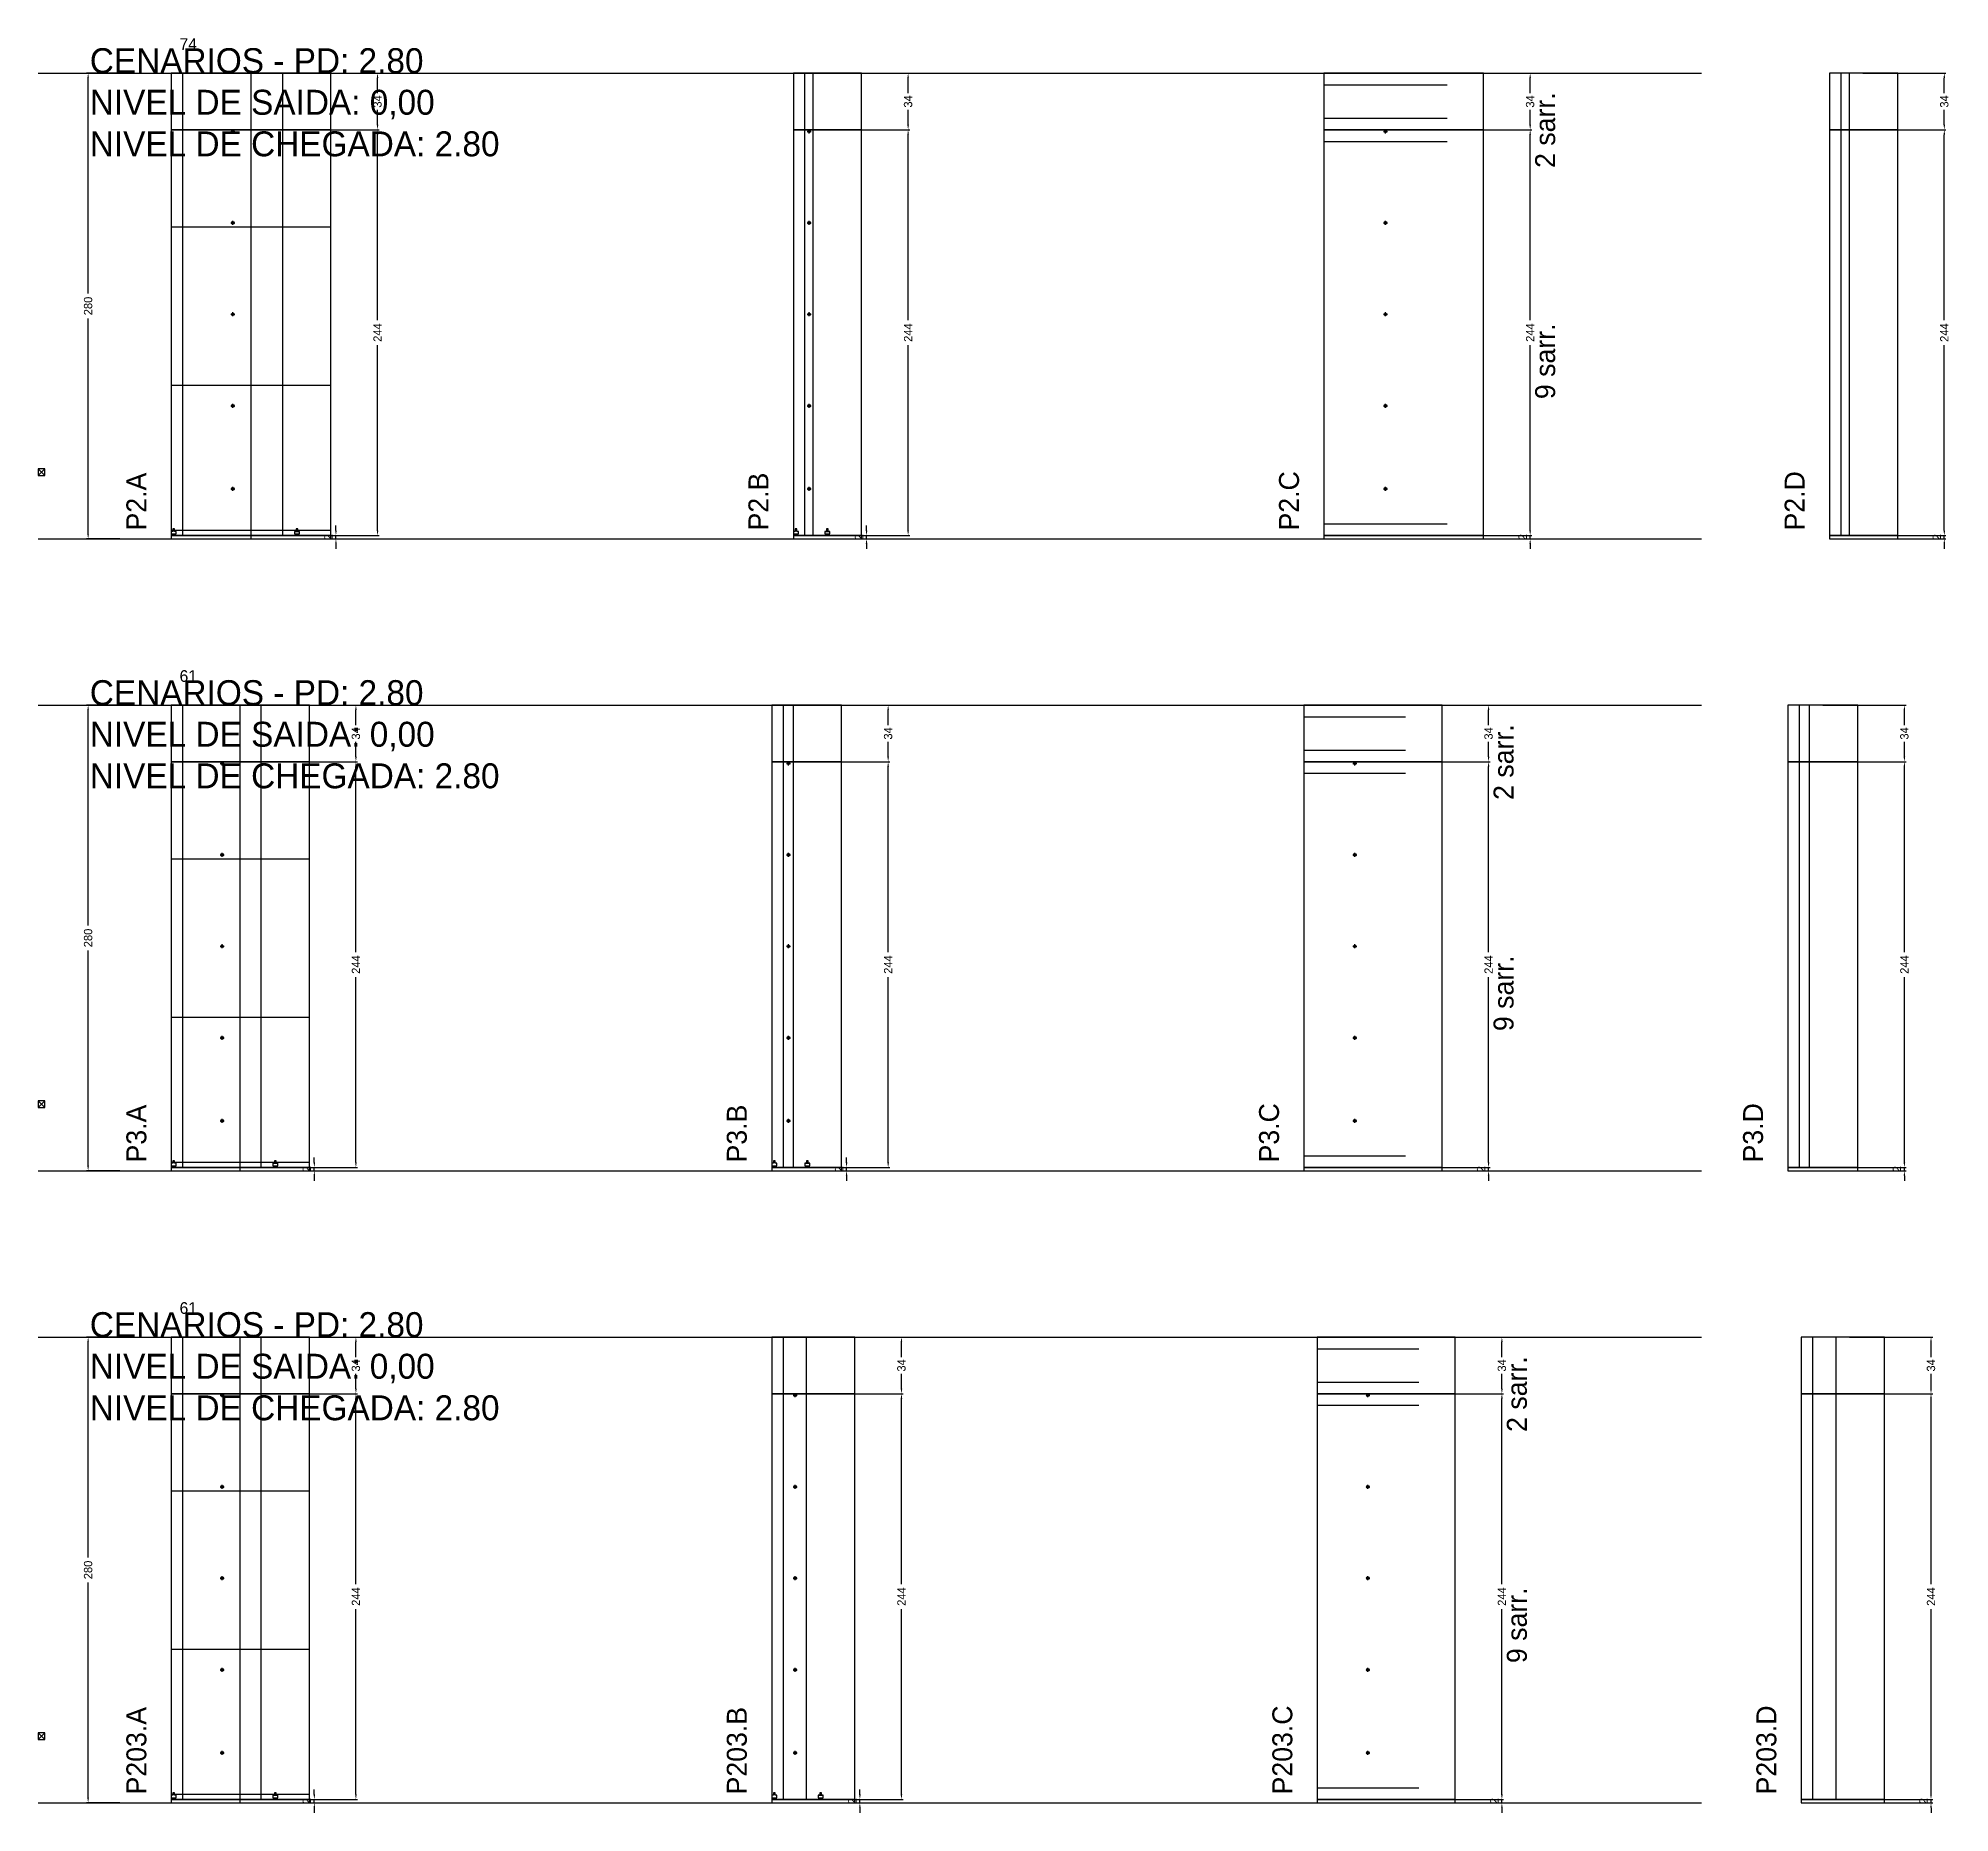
# Model space of a CAD drawing. Header units: centimetres. Extents: x -8500 to 4127, y -3806 to 295.
# Drawn here: x -7000 to -5851, y -1526 to -459 of the extents above; entities that cross this region are included whole.
import ezdxf

# ---------------------------------------------------------------- set-up
doc = ezdxf.new("R2010")
doc.units = ezdxf.units.CM
doc.linetypes.add('DASHED', pattern=[2, -2])
for name, color, linetype in [('COTA', 241, 'Continuous'), ('COTAS FURACAO', 16, 'Continuous'), ('Madeira', 30, 'Continuous'), ('NOMENCLATURA', 7, 'Continuous'), ('Nível', 160, 'Continuous'), ('Painéis', 200, 'Continuous'), ('Perfil Metálico', 150, 'Continuous'), ('SARR_2.2x7', 40, 'Continuous'), ('SARRAFO DE PRESSAO', 200, 'Continuous'), ('texto', 7, 'Continuous')]:
    doc.layers.add(name, color=color, linetype=linetype)
doc.dimstyles.new('PAINEL-NOVA', dxfattribs={"dimtxt": 5, "dimasz": 3, "dimexe": 1, "dimexo": 1, "dimgap": 1, "dimtad": 1, "dimcen": 2.5, "dimazin": 3, "dimtfac": 1, "dimtmove": 0, "dimatfit": 3})

msp = doc.modelspace()

# ---------------------------------------------------------------- texts
at = {"layer": 'NOMENCLATURA'}
for s, p in [('CENARIOS - PD: 2.80', (-6969, -480)), ('NIVEL DE SAIDA: 0,00', (-6969, -505)), ('NIVEL DE CHEGADA: 2.80', (-6969, -530)), ('CENARIOS - PD: 2.80', (-6969, -860)), ('NIVEL DE SAIDA: 0,00', (-6969, -885)), ('NIVEL DE CHEGADA: 2.80', (-6969, -910)), ('CENARIOS - PD: 2.80', (-6969, -1240)), ('NIVEL DE SAIDA: 0,00', (-6969, -1265)), ('NIVEL DE CHEGADA: 2.80', (-6969, -1290))]:
    msp.add_text(s, height=15, dxfattribs=at).set_placement(p)
for s, p in [('2 sarr.', (-6088, -537)), ('9 sarr.', (-6088, -676)), ('P2.A', (-6935, -755)), ('P2.B', (-6561, -755)), ('P2.C', (-6242, -755)), ('P2.D', (-5938, -755)), ('2 sarr.', (-6113, -917)), ('9 sarr.', (-6113, -1056)), ('P3.A', (-6935, -1135)), ('P3.B', (-6574, -1135)), ('P3.C', (-6254, -1135)), ('P3.D', (-5963, -1135)), ('2 sarr.', (-6105, -1297)), ('9 sarr.', (-6105, -1436)), ('P203.A', (-6935, -1515)), ('P203.B', (-6574, -1515)), ('P203.C', (-6246, -1515)), ('P203.D', (-5955, -1515))]:
    msp.add_text(s, height=12, rotation=90, dxfattribs=at).set_placement(p)
at = {"layer": 'texto'}
for s, p in [('74', (-6915, -466)), ('61', (-6915, -846)), ('61', (-6915, -1226))]:
    msp.add_text(s, height=7, dxfattribs=at).set_placement(p)

# ---------------------------------------------------------------- blocks, each defined once
blk = doc.blocks.new('_CLOSEDFILLED')
at = {"color": 0, "linetype": 'BYBLOCK'}
blk.add_solid([(-1, 0.16), (0, 0), (-1, -0.16)], dxfattribs=at)
blk = doc.blocks.new('*D79')
for p, q in [((-6951, -1240), (-6971, -1240)), ((-6970, -1372.5), (-6970, -1243)), ((-6970, -1517), (-6970, -1387.5)), ((-6951, -1520), (-6971, -1520))]:
    blk.add_line(p, q)
at = {"layer": 'Defpoints'}
for p in [(-6950, -1240), (-6970, -1520), (-6950, -1520)]:
    blk.add_point(p, dxfattribs=at)
at = {"layer": 'COTA', "xscale": 3, "yscale": 3}
for p, rotation in [((-6970, -1240), 90), ((-6970, -1520), 270)]:
    blk.add_blockref('_CLOSEDFILLED', p, dxfattribs=dict(at, rotation=rotation))
at = {"layer": 'COTA', "insert": (-6970, -1380), "char_height": 5, "attachment_point": 5, "rotation": 90}
blk.add_mtext('280', dxfattribs=at)
blk = doc.blocks.new('MULDURA')
at = {"layer": 'Paineis'}
for p, q in [((0, 0), (4, 4)), ((4, 0), (0, 4))]:
    blk.add_line(p, q, dxfattribs=at)
blk.add_lwpolyline([(0, 0), (4, 0), (4, 4), (0, 4)], close=True, dxfattribs=at)
blk = doc.blocks.new('*D81')
for p, q in [((-6858, -1274), (-6808, -1274)), ((-6809, -1388.5), (-6809, -1277)), ((-6809, -1515), (-6809, -1403.5)), ((-6858, -1518), (-6808, -1518))]:
    blk.add_line(p, q)
at = {"layer": 'Defpoints'}
for p in [(-6859, -1274), (-6859, -1518), (-6809, -1518)]:
    blk.add_point(p, dxfattribs=at)
at = {"layer": 'COTA', "xscale": 3, "yscale": 3}
for p, rotation in [((-6809, -1274), 90), ((-6809, -1518), 270)]:
    blk.add_blockref('_CLOSEDFILLED', p, dxfattribs=dict(at, rotation=rotation))
at = {"layer": 'COTA', "insert": (-6809, -1396), "char_height": 5, "attachment_point": 5, "rotation": 90}
blk.add_mtext('244', dxfattribs=at)
blk = doc.blocks.new('*D82')
for p, q in [((-6858, -1240), (-6808, -1240)), ((-6809, -1252), (-6809, -1243)), ((-6809, -1271), (-6809, -1262)), ((-6858, -1274), (-6808, -1274))]:
    blk.add_line(p, q)
at = {"layer": 'Defpoints'}
for p in [(-6859, -1240), (-6859, -1274), (-6809, -1274)]:
    blk.add_point(p, dxfattribs=at)
at = {"layer": 'COTA', "xscale": 3, "yscale": 3}
for p, rotation in [((-6809, -1240), 90), ((-6809, -1274), 270)]:
    blk.add_blockref('_CLOSEDFILLED', p, dxfattribs=dict(at, rotation=rotation))
at = {"layer": 'COTA', "insert": (-6809, -1257), "char_height": 5, "attachment_point": 5, "rotation": 90}
blk.add_mtext('34', dxfattribs=at)
blk = doc.blocks.new('SLIPTEE')
at = {"layer": 'Paineis'}
blk.add_lwpolyline([(0, 0), (3, 0), (3, 1.5), (2, 1.5), (2, 3), (1, 3), (1, 1.5), (0, 1.5)], close=True, dxfattribs=at)
blk = doc.blocks.new('SLIPTDD')
at = {"layer": 'Paineis'}
blk.add_line((0, 1.5), (3, 1.5), dxfattribs=at)
blk.add_lwpolyline([(0, 0), (3, 0), (3, 1.5), (2, 1.5), (2, 3), (1, 3), (1, 1.5), (0, 1.5)], close=True, dxfattribs=at)
blk = doc.blocks.new('furacao')
at = {"layer": 'COTAS FURACAO'}
for p, q in [((-1.2, 0), (1.2, 0)), ((0, -1.2), (0, 1.2))]:
    blk.add_line(p, q, dxfattribs=at)
blk.add_circle((0, 0), 0.8, dxfattribs=at)
blk = doc.blocks.new('*D84')
for p, q in [((-6530, -1274), (-6480, -1274)), ((-6481, -1388.5), (-6481, -1277)), ((-6481, -1515), (-6481, -1403.5)), ((-6530, -1518), (-6480, -1518))]:
    blk.add_line(p, q)
at = {"layer": 'Defpoints'}
for p in [(-6531, -1274), (-6531, -1518), (-6481, -1518)]:
    blk.add_point(p, dxfattribs=at)
at = {"layer": 'COTA', "xscale": 3, "yscale": 3}
for p, rotation in [((-6481, -1274), 90), ((-6481, -1518), 270)]:
    blk.add_blockref('_CLOSEDFILLED', p, dxfattribs=dict(at, rotation=rotation))
at = {"layer": 'COTA', "insert": (-6481, -1396), "char_height": 5, "attachment_point": 5, "rotation": 90}
blk.add_mtext('244', dxfattribs=at)
blk = doc.blocks.new('*D85')
for p, q in [((-6530, -1240), (-6480, -1240)), ((-6481, -1252), (-6481, -1243)), ((-6481, -1271), (-6481, -1262)), ((-6530, -1274), (-6480, -1274))]:
    blk.add_line(p, q)
at = {"layer": 'Defpoints'}
for p in [(-6531, -1240), (-6531, -1274), (-6481, -1274)]:
    blk.add_point(p, dxfattribs=at)
at = {"layer": 'COTA', "xscale": 3, "yscale": 3}
for p, rotation in [((-6481, -1240), 90), ((-6481, -1274), 270)]:
    blk.add_blockref('_CLOSEDFILLED', p, dxfattribs=dict(at, rotation=rotation))
at = {"layer": 'COTA', "insert": (-6481, -1257), "char_height": 5, "attachment_point": 5, "rotation": 90}
blk.add_mtext('34', dxfattribs=at)
blk = doc.blocks.new('*D87')
for p, q in [((-6169, -1274), (-6119, -1274)), ((-6120, -1388.5), (-6120, -1277)), ((-6120, -1515), (-6120, -1403.5)), ((-6169, -1518), (-6119, -1518))]:
    blk.add_line(p, q)
at = {"layer": 'Defpoints'}
for p in [(-6170, -1274), (-6170, -1518), (-6120, -1518)]:
    blk.add_point(p, dxfattribs=at)
at = {"layer": 'COTA', "xscale": 3, "yscale": 3}
for p, rotation in [((-6120, -1274), 90), ((-6120, -1518), 270)]:
    blk.add_blockref('_CLOSEDFILLED', p, dxfattribs=dict(at, rotation=rotation))
at = {"layer": 'COTA', "insert": (-6120, -1396), "char_height": 5, "attachment_point": 5, "rotation": 90}
blk.add_mtext('244', dxfattribs=at)
blk = doc.blocks.new('*D88')
for p, q in [((-6169, -1240), (-6119, -1240)), ((-6120, -1252), (-6120, -1243)), ((-6120, -1271), (-6120, -1262)), ((-6169, -1274), (-6119, -1274))]:
    blk.add_line(p, q)
at = {"layer": 'Defpoints'}
for p in [(-6170, -1240), (-6170, -1274), (-6120, -1274)]:
    blk.add_point(p, dxfattribs=at)
at = {"layer": 'COTA', "xscale": 3, "yscale": 3}
for p, rotation in [((-6120, -1240), 90), ((-6120, -1274), 270)]:
    blk.add_blockref('_CLOSEDFILLED', p, dxfattribs=dict(at, rotation=rotation))
at = {"layer": 'COTA', "insert": (-6120, -1257), "char_height": 5, "attachment_point": 5, "rotation": 90}
blk.add_mtext('34', dxfattribs=at)
blk = doc.blocks.new('*D90')
for p, q in [((-5911, -1274), (-5861, -1274)), ((-5862, -1388.5), (-5862, -1277)), ((-5862, -1515), (-5862, -1403.5)), ((-5911, -1518), (-5861, -1518))]:
    blk.add_line(p, q)
at = {"layer": 'Defpoints'}
for p in [(-5912, -1274), (-5912, -1518), (-5862, -1518)]:
    blk.add_point(p, dxfattribs=at)
at = {"layer": 'COTA', "xscale": 3, "yscale": 3}
for p, rotation in [((-5862, -1274), 90), ((-5862, -1518), 270)]:
    blk.add_blockref('_CLOSEDFILLED', p, dxfattribs=dict(at, rotation=rotation))
at = {"layer": 'COTA', "insert": (-5862, -1396), "char_height": 5, "attachment_point": 5, "rotation": 90}
blk.add_mtext('244', dxfattribs=at)
blk = doc.blocks.new('*D91')
for p, q in [((-5911, -1240), (-5861, -1240)), ((-5862, -1252), (-5862, -1243)), ((-5862, -1271), (-5862, -1262)), ((-5911, -1274), (-5861, -1274))]:
    blk.add_line(p, q)
at = {"layer": 'Defpoints'}
for p in [(-5912, -1240), (-5912, -1274), (-5862, -1274)]:
    blk.add_point(p, dxfattribs=at)
at = {"layer": 'COTA', "xscale": 3, "yscale": 3}
for p, rotation in [((-5862, -1240), 90), ((-5862, -1274), 270)]:
    blk.add_blockref('_CLOSEDFILLED', p, dxfattribs=dict(at, rotation=rotation))
at = {"layer": 'COTA', "insert": (-5862, -1257), "char_height": 5, "attachment_point": 5, "rotation": 90}
blk.add_mtext('34', dxfattribs=at)
blk = doc.blocks.new('*D53')
for p, q in [((-6951, -860), (-6971, -860)), ((-6970, -992.5), (-6970, -863)), ((-6970, -1137), (-6970, -1007.5)), ((-6951, -1140), (-6971, -1140))]:
    blk.add_line(p, q)
at = {"layer": 'Defpoints'}
for p in [(-6950, -860), (-6970, -1140), (-6950, -1140)]:
    blk.add_point(p, dxfattribs=at)
at = {"layer": 'COTA', "xscale": 3, "yscale": 3}
for p, rotation in [((-6970, -860), 90), ((-6970, -1140), 270)]:
    blk.add_blockref('_CLOSEDFILLED', p, dxfattribs=dict(at, rotation=rotation))
at = {"layer": 'COTA', "insert": (-6970, -1000), "char_height": 5, "attachment_point": 5, "rotation": 90}
blk.add_mtext('280', dxfattribs=at)
blk = doc.blocks.new('*D55')
for p, q in [((-6858, -894), (-6808, -894)), ((-6809, -1008.5), (-6809, -897)), ((-6809, -1135), (-6809, -1023.5)), ((-6858, -1138), (-6808, -1138))]:
    blk.add_line(p, q)
at = {"layer": 'Defpoints'}
for p in [(-6859, -894), (-6859, -1138), (-6809, -1138)]:
    blk.add_point(p, dxfattribs=at)
at = {"layer": 'COTA', "xscale": 3, "yscale": 3}
for p, rotation in [((-6809, -894), 90), ((-6809, -1138), 270)]:
    blk.add_blockref('_CLOSEDFILLED', p, dxfattribs=dict(at, rotation=rotation))
at = {"layer": 'COTA', "insert": (-6809, -1016), "char_height": 5, "attachment_point": 5, "rotation": 90}
blk.add_mtext('244', dxfattribs=at)
blk = doc.blocks.new('*D56')
for p, q in [((-6858, -860), (-6808, -860)), ((-6809, -872), (-6809, -863)), ((-6809, -891), (-6809, -882)), ((-6858, -894), (-6808, -894))]:
    blk.add_line(p, q)
at = {"layer": 'Defpoints'}
for p in [(-6859, -860), (-6859, -894), (-6809, -894)]:
    blk.add_point(p, dxfattribs=at)
at = {"layer": 'COTA', "xscale": 3, "yscale": 3}
for p, rotation in [((-6809, -860), 90), ((-6809, -894), 270)]:
    blk.add_blockref('_CLOSEDFILLED', p, dxfattribs=dict(at, rotation=rotation))
at = {"layer": 'COTA', "insert": (-6809, -877), "char_height": 5, "attachment_point": 5, "rotation": 90}
blk.add_mtext('34', dxfattribs=at)
blk = doc.blocks.new('*D58')
for p, q in [((-6538, -894), (-6488, -894)), ((-6489, -1008.5), (-6489, -897)), ((-6489, -1135), (-6489, -1023.5)), ((-6538, -1138), (-6488, -1138))]:
    blk.add_line(p, q)
at = {"layer": 'Defpoints'}
for p in [(-6539, -894), (-6539, -1138), (-6489, -1138)]:
    blk.add_point(p, dxfattribs=at)
at = {"layer": 'COTA', "xscale": 3, "yscale": 3}
for p, rotation in [((-6489, -894), 90), ((-6489, -1138), 270)]:
    blk.add_blockref('_CLOSEDFILLED', p, dxfattribs=dict(at, rotation=rotation))
at = {"layer": 'COTA', "insert": (-6489, -1016), "char_height": 5, "attachment_point": 5, "rotation": 90}
blk.add_mtext('244', dxfattribs=at)
blk = doc.blocks.new('*D59')
for p, q in [((-6538, -860), (-6488, -860)), ((-6489, -872), (-6489, -863)), ((-6489, -891), (-6489, -882)), ((-6538, -894), (-6488, -894))]:
    blk.add_line(p, q)
at = {"layer": 'Defpoints'}
for p in [(-6539, -860), (-6539, -894), (-6489, -894)]:
    blk.add_point(p, dxfattribs=at)
at = {"layer": 'COTA', "xscale": 3, "yscale": 3}
for p, rotation in [((-6489, -860), 90), ((-6489, -894), 270)]:
    blk.add_blockref('_CLOSEDFILLED', p, dxfattribs=dict(at, rotation=rotation))
at = {"layer": 'COTA', "insert": (-6489, -877), "char_height": 5, "attachment_point": 5, "rotation": 90}
blk.add_mtext('34', dxfattribs=at)
blk = doc.blocks.new('*D61')
for p, q in [((-6177, -894), (-6127, -894)), ((-6128, -1008.5), (-6128, -897)), ((-6128, -1135), (-6128, -1023.5)), ((-6177, -1138), (-6127, -1138))]:
    blk.add_line(p, q)
at = {"layer": 'Defpoints'}
for p in [(-6178, -894), (-6178, -1138), (-6128, -1138)]:
    blk.add_point(p, dxfattribs=at)
at = {"layer": 'COTA', "xscale": 3, "yscale": 3}
for p, rotation in [((-6128, -894), 90), ((-6128, -1138), 270)]:
    blk.add_blockref('_CLOSEDFILLED', p, dxfattribs=dict(at, rotation=rotation))
at = {"layer": 'COTA', "insert": (-6128, -1016), "char_height": 5, "attachment_point": 5, "rotation": 90}
blk.add_mtext('244', dxfattribs=at)
blk = doc.blocks.new('*D62')
for p, q in [((-6177, -860), (-6127, -860)), ((-6128, -872), (-6128, -863)), ((-6128, -891), (-6128, -882)), ((-6177, -894), (-6127, -894))]:
    blk.add_line(p, q)
at = {"layer": 'Defpoints'}
for p in [(-6178, -860), (-6178, -894), (-6128, -894)]:
    blk.add_point(p, dxfattribs=at)
at = {"layer": 'COTA', "xscale": 3, "yscale": 3}
for p, rotation in [((-6128, -860), 90), ((-6128, -894), 270)]:
    blk.add_blockref('_CLOSEDFILLED', p, dxfattribs=dict(at, rotation=rotation))
at = {"layer": 'COTA', "insert": (-6128, -877), "char_height": 5, "attachment_point": 5, "rotation": 90}
blk.add_mtext('34', dxfattribs=at)
blk = doc.blocks.new('*D64')
for p, q in [((-5927, -894), (-5877, -894)), ((-5878, -1008.5), (-5878, -897)), ((-5878, -1135), (-5878, -1023.5)), ((-5927, -1138), (-5877, -1138))]:
    blk.add_line(p, q)
at = {"layer": 'Defpoints'}
for p in [(-5928, -894), (-5928, -1138), (-5878, -1138)]:
    blk.add_point(p, dxfattribs=at)
at = {"layer": 'COTA', "xscale": 3, "yscale": 3}
for p, rotation in [((-5878, -894), 90), ((-5878, -1138), 270)]:
    blk.add_blockref('_CLOSEDFILLED', p, dxfattribs=dict(at, rotation=rotation))
at = {"layer": 'COTA', "insert": (-5878, -1016), "char_height": 5, "attachment_point": 5, "rotation": 90}
blk.add_mtext('244', dxfattribs=at)
blk = doc.blocks.new('*D65')
for p, q in [((-5927, -860), (-5877, -860)), ((-5878, -872), (-5878, -863)), ((-5878, -891), (-5878, -882)), ((-5927, -894), (-5877, -894))]:
    blk.add_line(p, q)
at = {"layer": 'Defpoints'}
for p in [(-5928, -860), (-5928, -894), (-5878, -894)]:
    blk.add_point(p, dxfattribs=at)
at = {"layer": 'COTA', "xscale": 3, "yscale": 3}
for p, rotation in [((-5878, -860), 90), ((-5878, -894), 270)]:
    blk.add_blockref('_CLOSEDFILLED', p, dxfattribs=dict(at, rotation=rotation))
at = {"layer": 'COTA', "insert": (-5878, -877), "char_height": 5, "attachment_point": 5, "rotation": 90}
blk.add_mtext('34', dxfattribs=at)
blk = doc.blocks.new('*D27')
for p, q in [((-6951, -480), (-6971, -480)), ((-6970, -612.5), (-6970, -483)), ((-6970, -757), (-6970, -627.5)), ((-6951, -760), (-6971, -760))]:
    blk.add_line(p, q)
at = {"layer": 'Defpoints'}
for p in [(-6950, -480), (-6970, -760), (-6950, -760)]:
    blk.add_point(p, dxfattribs=at)
at = {"layer": 'COTA', "xscale": 3, "yscale": 3}
for p, rotation in [((-6970, -480), 90), ((-6970, -760), 270)]:
    blk.add_blockref('_CLOSEDFILLED', p, dxfattribs=dict(at, rotation=rotation))
at = {"layer": 'COTA', "insert": (-6970, -620), "char_height": 5, "attachment_point": 5, "rotation": 90}
blk.add_mtext('280', dxfattribs=at)
blk = doc.blocks.new('*D29')
for p, q in [((-6845, -514), (-6795, -514)), ((-6796, -628.5), (-6796, -517)), ((-6796, -755), (-6796, -643.5)), ((-6845, -758), (-6795, -758))]:
    blk.add_line(p, q)
at = {"layer": 'Defpoints'}
for p in [(-6846, -514), (-6846, -758), (-6796, -758)]:
    blk.add_point(p, dxfattribs=at)
at = {"layer": 'COTA', "xscale": 3, "yscale": 3}
for p, rotation in [((-6796, -514), 90), ((-6796, -758), 270)]:
    blk.add_blockref('_CLOSEDFILLED', p, dxfattribs=dict(at, rotation=rotation))
at = {"layer": 'COTA', "insert": (-6796, -636), "char_height": 5, "attachment_point": 5, "rotation": 90}
blk.add_mtext('244', dxfattribs=at)
blk = doc.blocks.new('*D30')
for p, q in [((-6845, -480), (-6795, -480)), ((-6796, -492), (-6796, -483)), ((-6796, -511), (-6796, -502)), ((-6845, -514), (-6795, -514))]:
    blk.add_line(p, q)
at = {"layer": 'Defpoints'}
for p in [(-6846, -480), (-6846, -514), (-6796, -514)]:
    blk.add_point(p, dxfattribs=at)
at = {"layer": 'COTA', "xscale": 3, "yscale": 3}
for p, rotation in [((-6796, -480), 90), ((-6796, -514), 270)]:
    blk.add_blockref('_CLOSEDFILLED', p, dxfattribs=dict(at, rotation=rotation))
at = {"layer": 'COTA', "insert": (-6796, -497), "char_height": 5, "attachment_point": 5, "rotation": 90}
blk.add_mtext('34', dxfattribs=at)
blk = doc.blocks.new('*D32')
for p, q in [((-6526, -514), (-6476, -514)), ((-6477, -628.5), (-6477, -517)), ((-6477, -755), (-6477, -643.5)), ((-6526, -758), (-6476, -758))]:
    blk.add_line(p, q)
at = {"layer": 'Defpoints'}
for p in [(-6527, -514), (-6527, -758), (-6477, -758)]:
    blk.add_point(p, dxfattribs=at)
at = {"layer": 'COTA', "xscale": 3, "yscale": 3}
for p, rotation in [((-6477, -514), 90), ((-6477, -758), 270)]:
    blk.add_blockref('_CLOSEDFILLED', p, dxfattribs=dict(at, rotation=rotation))
at = {"layer": 'COTA', "insert": (-6477, -636), "char_height": 5, "attachment_point": 5, "rotation": 90}
blk.add_mtext('244', dxfattribs=at)
blk = doc.blocks.new('*D33')
for p, q in [((-6526, -480), (-6476, -480)), ((-6477, -492), (-6477, -483)), ((-6477, -511), (-6477, -502)), ((-6526, -514), (-6476, -514))]:
    blk.add_line(p, q)
at = {"layer": 'Defpoints'}
for p in [(-6527, -480), (-6527, -514), (-6477, -514)]:
    blk.add_point(p, dxfattribs=at)
at = {"layer": 'COTA', "xscale": 3, "yscale": 3}
for p, rotation in [((-6477, -480), 90), ((-6477, -514), 270)]:
    blk.add_blockref('_CLOSEDFILLED', p, dxfattribs=dict(at, rotation=rotation))
at = {"layer": 'COTA', "insert": (-6477, -497), "char_height": 5, "attachment_point": 5, "rotation": 90}
blk.add_mtext('34', dxfattribs=at)
blk = doc.blocks.new('*D35')
for p, q in [((-6152, -514), (-6102, -514)), ((-6103, -628.5), (-6103, -517)), ((-6103, -755), (-6103, -643.5)), ((-6152, -758), (-6102, -758))]:
    blk.add_line(p, q)
at = {"layer": 'Defpoints'}
for p in [(-6153, -514), (-6153, -758), (-6103, -758)]:
    blk.add_point(p, dxfattribs=at)
at = {"layer": 'COTA', "xscale": 3, "yscale": 3}
for p, rotation in [((-6103, -514), 90), ((-6103, -758), 270)]:
    blk.add_blockref('_CLOSEDFILLED', p, dxfattribs=dict(at, rotation=rotation))
at = {"layer": 'COTA', "insert": (-6103, -636), "char_height": 5, "attachment_point": 5, "rotation": 90}
blk.add_mtext('244', dxfattribs=at)
blk = doc.blocks.new('*D36')
for p, q in [((-6152, -480), (-6102, -480)), ((-6103, -492), (-6103, -483)), ((-6103, -511), (-6103, -502)), ((-6152, -514), (-6102, -514))]:
    blk.add_line(p, q)
at = {"layer": 'Defpoints'}
for p in [(-6153, -480), (-6153, -514), (-6103, -514)]:
    blk.add_point(p, dxfattribs=at)
at = {"layer": 'COTA', "xscale": 3, "yscale": 3}
for p, rotation in [((-6103, -480), 90), ((-6103, -514), 270)]:
    blk.add_blockref('_CLOSEDFILLED', p, dxfattribs=dict(at, rotation=rotation))
at = {"layer": 'COTA', "insert": (-6103, -497), "char_height": 5, "attachment_point": 5, "rotation": 90}
blk.add_mtext('34', dxfattribs=at)
blk = doc.blocks.new('*D38')
for p, q in [((-5903, -514), (-5853, -514)), ((-5854, -628.5), (-5854, -517)), ((-5854, -755), (-5854, -643.5)), ((-5903, -758), (-5853, -758))]:
    blk.add_line(p, q)
at = {"layer": 'Defpoints'}
for p in [(-5904, -514), (-5904, -758), (-5854, -758)]:
    blk.add_point(p, dxfattribs=at)
at = {"layer": 'COTA', "xscale": 3, "yscale": 3}
for p, rotation in [((-5854, -514), 90), ((-5854, -758), 270)]:
    blk.add_blockref('_CLOSEDFILLED', p, dxfattribs=dict(at, rotation=rotation))
at = {"layer": 'COTA', "insert": (-5854, -636), "char_height": 5, "attachment_point": 5, "rotation": 90}
blk.add_mtext('244', dxfattribs=at)
blk = doc.blocks.new('*D39')
for p, q in [((-5903, -480), (-5853, -480)), ((-5854, -492), (-5854, -483)), ((-5854, -511), (-5854, -502)), ((-5903, -514), (-5853, -514))]:
    blk.add_line(p, q)
at = {"layer": 'Defpoints'}
for p in [(-5904, -480), (-5904, -514), (-5854, -514)]:
    blk.add_point(p, dxfattribs=at)
at = {"layer": 'COTA', "xscale": 3, "yscale": 3}
for p, rotation in [((-5854, -480), 90), ((-5854, -514), 270)]:
    blk.add_blockref('_CLOSEDFILLED', p, dxfattribs=dict(at, rotation=rotation))
at = {"layer": 'COTA', "insert": (-5854, -497), "char_height": 5, "attachment_point": 5, "rotation": 90}
blk.add_mtext('34', dxfattribs=at)

# ---------------------------------------------------------------- dimensions: what is measured, and where the dimension line sits
at = {"layer": 'COTA'}
for base, p1, p2, picture, middle in [((-6970, -760), (-6950, -760), (-6950, -480), '*D27', (-6970, -620)), ((-6796, -514), (-6846, -514), (-6846, -480), '*D30', (-6796, -497)), ((-6477, -514), (-6527, -514), (-6527, -480), '*D33', (-6477, -497)), ((-6103, -514), (-6153, -514), (-6153, -480), '*D36', (-6103, -497)), ((-5854, -514), (-5904, -514), (-5904, -480), '*D39', (-5854, -497)), ((-6796, -758), (-6846, -758), (-6846, -514), '*D29', (-6796, -636)), ((-6477, -758), (-6527, -758), (-6527, -514), '*D32', (-6477, -636)), ((-6103, -758), (-6153, -758), (-6153, -514), '*D35', (-6103, -636)), ((-5854, -758), (-5904, -758), (-5904, -514), '*D38', (-5854, -636)), ((-6970, -1140), (-6950, -1140), (-6950, -860), '*D53', (-6970, -1000)), ((-6809, -894), (-6859, -894), (-6859, -860), '*D56', (-6809, -877)), ((-6489, -894), (-6539, -894), (-6539, -860), '*D59', (-6489, -877)), ((-6128, -894), (-6178, -894), (-6178, -860), '*D62', (-6128, -877)), ((-5878, -894), (-5928, -894), (-5928, -860), '*D65', (-5878, -877)), ((-6809, -1138), (-6859, -1138), (-6859, -894), '*D55', (-6809, -1016)), ((-6489, -1138), (-6539, -1138), (-6539, -894), '*D58', (-6489, -1016)), ((-6128, -1138), (-6178, -1138), (-6178, -894), '*D61', (-6128, -1016)), ((-5878, -1138), (-5928, -1138), (-5928, -894), '*D64', (-5878, -1016)), ((-6970, -1520), (-6950, -1520), (-6950, -1240), '*D79', (-6970, -1380)), ((-6809, -1274), (-6859, -1274), (-6859, -1240), '*D82', (-6809, -1257)), ((-6481, -1274), (-6531, -1274), (-6531, -1240), '*D85', (-6481, -1257)), ((-6120, -1274), (-6170, -1274), (-6170, -1240), '*D88', (-6120, -1257)), ((-5862, -1274), (-5912, -1274), (-5912, -1240), '*D91', (-5862, -1257)), ((-6809, -1518), (-6859, -1518), (-6859, -1274), '*D81', (-6809, -1396)), ((-6481, -1518), (-6531, -1518), (-6531, -1274), '*D84', (-6481, -1396)), ((-6120, -1518), (-6170, -1518), (-6170, -1274), '*D87', (-6120, -1396)), ((-5862, -1518), (-5912, -1518), (-5912, -1274), '*D90', (-5862, -1396))]:
    dim = msp.add_linear_dim(base=base, p1=p1, p2=p2, angle=90, dimstyle='PAINEL-NOVA', dxfattribs=at)
    dim.commit()
    dim.dimension.update_dxf_attribs({"geometry": picture, "text_midpoint": middle})
for base, p1, p2 in [((-6821, -760), (-6846, -760), (-6846, -758)), ((-6502, -760), (-6527, -760), (-6527, -758)), ((-6103, -760), (-6153, -760), (-6153, -758)), ((-5854, -760), (-5904, -760), (-5904, -758)), ((-6834, -1140), (-6859, -1140), (-6859, -1138)), ((-6514, -1140), (-6539, -1140), (-6539, -1138)), ((-6128, -1140), (-6178, -1140), (-6178, -1138)), ((-5878, -1140), (-5928, -1140), (-5928, -1138)), ((-6834, -1520), (-6859, -1520), (-6859, -1518)), ((-6506, -1520), (-6531, -1520), (-6531, -1518)), ((-6120, -1520), (-6170, -1520), (-6170, -1518)), ((-5862, -1520), (-5912, -1520), (-5912, -1518))]:
    msp.add_linear_dim(base=base, p1=p1, p2=p2, angle=90, dimstyle='PAINEL-NOVA', dxfattribs=at).render()

# ---------------------------------------------------------------- linework, layer by layer
at = {"layer": 'Madeira'}
for points in [[(-6920, -572.4), (-6824, -572.4)], [(-6920, -667.6), (-6824, -667.6)], [(-6920, -952.4), (-6837, -952.4)], [(-6920, -1047.6), (-6837, -1047.6)], [(-6920, -1332.4), (-6837, -1332.4)], [(-6920, -1427.6), (-6837, -1427.6)]]:
    msp.add_lwpolyline(points, dxfattribs=at)
at = {"layer": 'Nível', "linetype": 'DASHED'}
for points in [[(-7000, -480), (-6000, -480)], [(-7000, -760), (-6000, -760)], [(-7000, -860), (-6000, -860)], [(-7000, -1140), (-6000, -1140)], [(-7000, -1240), (-6000, -1240)], [(-7000, -1520), (-6000, -1520)]]:
    msp.add_lwpolyline(points, dxfattribs=at)
at = {"layer": 'Painéis'}
for points in [[(-6920, -514), (-6824, -514), (-6824, -480), (-6920, -480)], [(-6920, -760), (-6824, -760), (-6824, -480), (-6920, -480)], [(-6546, -514), (-6505, -514), (-6505, -480), (-6546, -480)], [(-6227, -514), (-6131, -514), (-6131, -480), (-6227, -480)], [(-5923, -514), (-5882, -514), (-5882, -480), (-5923, -480)], [(-6920, -758), (-6824, -758), (-6824, -514), (-6920, -514)], [(-6546, -758), (-6505, -758), (-6505, -514), (-6546, -514)], [(-6227, -758), (-6131, -758), (-6131, -514), (-6227, -514)], [(-5923, -758), (-5882, -758), (-5882, -514), (-5923, -514)], [(-6920, -760), (-6824, -760), (-6824, -758), (-6920, -758)], [(-6546, -760), (-6505, -760), (-6505, -758), (-6546, -758)], [(-6227, -760), (-6131, -760), (-6131, -758), (-6227, -758)], [(-5923, -760), (-5882, -760), (-5882, -758), (-5923, -758)], [(-6920, -894), (-6837, -894), (-6837, -860), (-6920, -860)], [(-6920, -1140), (-6837, -1140), (-6837, -860), (-6920, -860)], [(-6559, -894), (-6517, -894), (-6517, -860), (-6559, -860)], [(-6239, -894), (-6156, -894), (-6156, -860), (-6239, -860)], [(-5948, -894), (-5906, -894), (-5906, -860), (-5948, -860)], [(-6920, -1138), (-6837, -1138), (-6837, -894), (-6920, -894)], [(-6559, -1138), (-6517, -1138), (-6517, -894), (-6559, -894)], [(-6239, -1138), (-6156, -1138), (-6156, -894), (-6239, -894)], [(-5948, -1138), (-5906, -1138), (-5906, -894), (-5948, -894)], [(-6920, -1140), (-6837, -1140), (-6837, -1138), (-6920, -1138)], [(-6559, -1140), (-6517, -1140), (-6517, -1138), (-6559, -1138)], [(-6239, -1140), (-6156, -1140), (-6156, -1138), (-6239, -1138)], [(-5948, -1140), (-5906, -1140), (-5906, -1138), (-5948, -1138)], [(-6920, -1274), (-6837, -1274), (-6837, -1240), (-6920, -1240)], [(-6920, -1520), (-6837, -1520), (-6837, -1240), (-6920, -1240)], [(-6559, -1274), (-6509, -1274), (-6509, -1240), (-6559, -1240)], [(-6231, -1274), (-6148, -1274), (-6148, -1240), (-6231, -1240)], [(-5940, -1274), (-5890, -1274), (-5890, -1240), (-5940, -1240)], [(-6920, -1518), (-6837, -1518), (-6837, -1274), (-6920, -1274)], [(-6559, -1518), (-6509, -1518), (-6509, -1274), (-6559, -1274)], [(-6231, -1518), (-6148, -1518), (-6148, -1274), (-6231, -1274)], [(-5940, -1518), (-5890, -1518), (-5890, -1274), (-5940, -1274)], [(-6920, -1520), (-6837, -1520), (-6837, -1518), (-6920, -1518)], [(-6559, -1520), (-6509, -1520), (-6509, -1518), (-6559, -1518)], [(-6231, -1520), (-6148, -1520), (-6148, -1518), (-6231, -1518)], [(-5940, -1520), (-5890, -1520), (-5890, -1518), (-5940, -1518)]]:
    msp.add_lwpolyline(points, close=True, dxfattribs=at)
at = {"layer": 'Perfil Metálico'}
for p, q in [((-6872, -760), (-6872, -480)), ((-6878.5, -1140), (-6878.5, -860)), ((-6878.5, -1520), (-6878.5, -1240))]:
    msp.add_line(p, q, dxfattribs=at)
at = {"layer": 'SARR_2.2x7'}
for points in [[(-6913, -514), (-6913, -480)], [(-6853, -514), (-6853, -480)], [(-6539, -514), (-6539, -480)], [(-6534, -514), (-6534, -480)], [(-5916, -514), (-5916, -480)], [(-5911, -514), (-5911, -480)], [(-6227, -487), (-6153, -487)], [(-6227, -507), (-6153, -507)], [(-6227, -521), (-6153, -521)], [(-6227, -751), (-6153, -751)], [(-6913, -894), (-6913, -860)], [(-6866, -894), (-6866, -860)], [(-6552, -894), (-6552, -860)], [(-6546, -894), (-6546, -860)], [(-5941, -894), (-5941, -860)], [(-5935, -894), (-5935, -860)], [(-6239, -867), (-6178, -867)], [(-6239, -887), (-6178, -887)], [(-6239, -901), (-6178, -901)], [(-6239, -1131), (-6178, -1131)], [(-6913, -1274), (-6913, -1240)], [(-6866, -1274), (-6866, -1240)], [(-6552, -1274), (-6552, -1240)], [(-6538, -1274), (-6538, -1240)], [(-5933, -1274), (-5933, -1240)], [(-5919, -1274), (-5919, -1240)], [(-6231, -1247), (-6170, -1247)], [(-6231, -1267), (-6170, -1267)], [(-6231, -1281), (-6170, -1281)], [(-6231, -1511), (-6170, -1511)]]:
    msp.add_lwpolyline(points, dxfattribs=at)
at = {"layer": 'SARR_2.2x7', "linetype": 'DASHED'}
for points in [[(-6913, -758), (-6913, -514)], [(-6853, -758), (-6853, -514)], [(-6539, -758), (-6539, -514)], [(-6534, -758), (-6534, -514)], [(-5916, -758), (-5916, -514)], [(-5911, -758), (-5911, -514)], [(-6913, -1138), (-6913, -894)], [(-6866, -1138), (-6866, -894)], [(-6552, -1138), (-6552, -894)], [(-6546, -1138), (-6546, -894)], [(-5941, -1138), (-5941, -894)], [(-5935, -1138), (-5935, -894)], [(-6913, -1518), (-6913, -1274)], [(-6866, -1518), (-6866, -1274)], [(-6552, -1518), (-6552, -1274)], [(-6538, -1518), (-6538, -1274)], [(-5933, -1518), (-5933, -1274)], [(-5919, -1518), (-5919, -1274)]]:
    msp.add_lwpolyline(points, dxfattribs=at)
at = {"layer": 'SARRAFO DE PRESSAO'}
for points in [[(-6920, -760), (-6824, -760), (-6824, -755), (-6920, -755)], [(-6920, -1140), (-6837, -1140), (-6837, -1135), (-6920, -1135)], [(-6920, -1520), (-6837, -1520), (-6837, -1515), (-6920, -1515)]]:
    msp.add_lwpolyline(points, close=True, dxfattribs=at)

# ---------------------------------------------------------------- block references
at = {"layer": 'COTA'}
for name, p in [('furacao', (-6883, -515)), ('furacao', (-6536.5, -515)), ('furacao', (-6190, -515)), ('furacao', (-6883, -570)), ('furacao', (-6536.5, -570)), ('furacao', (-6190, -570)), ('furacao', (-6883, -625)), ('furacao', (-6536.5, -625)), ('furacao', (-6190, -625)), ('furacao', (-6883, -680)), ('furacao', (-6536.5, -680)), ('furacao', (-6190, -680)), ('MULDURA', (-7000, -722)), ('furacao', (-6883, -730)), ('furacao', (-6536.5, -730)), ('furacao', (-6190, -730)), ('SLIPTEE', (-6920, -757)), ('SLIPTDD', (-6846, -757)), ('SLIPTEE', (-6546, -757)), ('SLIPTDD', (-6527, -757)), ('furacao', (-6889.5, -895)), ('furacao', (-6549, -895)), ('furacao', (-6208.5, -895)), ('furacao', (-6889.5, -950)), ('furacao', (-6549, -950)), ('furacao', (-6208.5, -950)), ('furacao', (-6889.5, -1005)), ('furacao', (-6549, -1005)), ('furacao', (-6208.5, -1005)), ('furacao', (-6889.5, -1060)), ('furacao', (-6549, -1060)), ('furacao', (-6208.5, -1060)), ('MULDURA', (-7000, -1102)), ('furacao', (-6889.5, -1110)), ('furacao', (-6549, -1110)), ('furacao', (-6208.5, -1110)), ('SLIPTEE', (-6920, -1137)), ('SLIPTDD', (-6859, -1137)), ('SLIPTEE', (-6559, -1137)), ('SLIPTDD', (-6539, -1137)), ('furacao', (-6889.5, -1275)), ('furacao', (-6545, -1275)), ('furacao', (-6200.5, -1275)), ('furacao', (-6889.5, -1330)), ('furacao', (-6545, -1330)), ('furacao', (-6200.5, -1330)), ('furacao', (-6889.5, -1385)), ('furacao', (-6545, -1385)), ('furacao', (-6200.5, -1385)), ('furacao', (-6889.5, -1440)), ('furacao', (-6545, -1440)), ('furacao', (-6200.5, -1440)), ('MULDURA', (-7000, -1482)), ('furacao', (-6889.5, -1490)), ('furacao', (-6545, -1490)), ('furacao', (-6200.5, -1490)), ('SLIPTEE', (-6920, -1517)), ('SLIPTDD', (-6859, -1517)), ('SLIPTEE', (-6559, -1517)), ('SLIPTDD', (-6531, -1517))]:
    msp.add_blockref(name, p, dxfattribs=at)

msp.set_redraw_order([(e.dxf.handle, doc.entitydb.next_handle()) for e in msp.query("TEXT MTEXT ATTDEF DIMENSION ARC_DIMENSION")])  # texts and dimensions are drawn at this point

doc.saveas('drawing.dxf')
